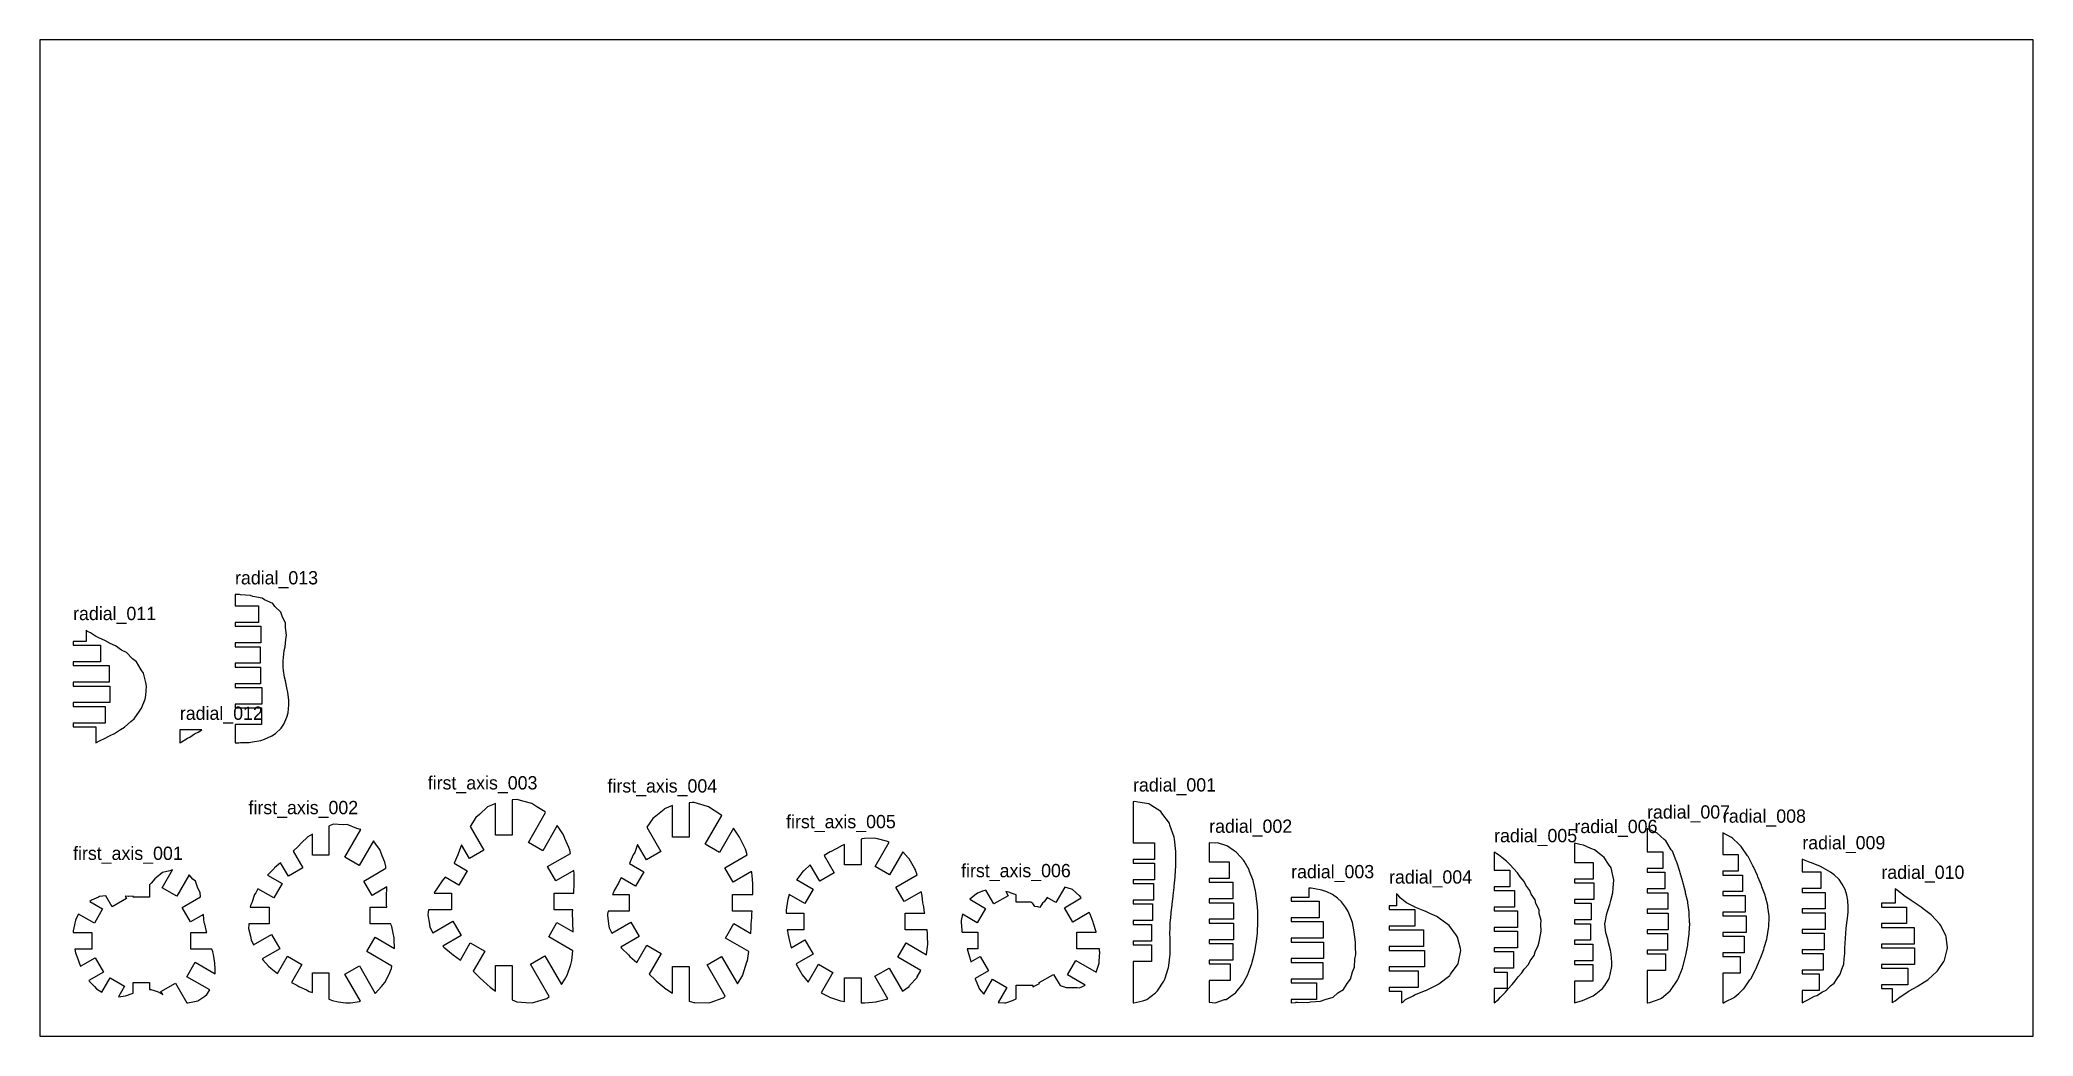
# Model space of a CAD drawing. Header units: metres. Extents: x 0 to 600, y 0 to 300.
import ezdxf

# ---------------------------------------------------------------- set-up
doc = ezdxf.new("R2010")
doc.units = ezdxf.units.M

msp = doc.modelspace()

# ---------------------------------------------------------------- texts
at = {"layer": 'first_axis_001'}
msp.add_text('first_axis_001', height=4, dxfattribs=at).set_placement((10, 53.06282))
at = {"layer": 'first_axis_002'}
msp.add_text('first_axis_002', height=4, dxfattribs=at).set_placement((62.799822, 66.839392))
at = {"layer": 'first_axis_003'}
msp.add_text('first_axis_003', height=4, dxfattribs=at).set_placement((116.763377, 74.282463))
at = {"layer": 'first_axis_004'}
msp.add_text('first_axis_004', height=4, dxfattribs=at).set_placement((170.861868, 73.357907))
at = {"layer": 'first_axis_005'}
msp.add_text('first_axis_005', height=4, dxfattribs=at).set_placement((224.63872, 62.604422))
at = {"layer": 'first_axis_006'}
msp.add_text('first_axis_006', height=4, dxfattribs=at).set_placement((277.31245, 47.852615))
at = {"layer": 'radial_001'}
msp.add_text('radial_001', height=4, dxfattribs=at).set_placement((329.060022, 73.657818))
at = {"layer": 'radial_002'}
msp.add_text('radial_002', height=4, dxfattribs=at).set_placement((351.983637, 61.224809))
at = {"layer": 'radial_003'}
msp.add_text('radial_003', height=4, dxfattribs=at).set_placement((376.656194, 47.537219))
at = {"layer": 'radial_004'}
msp.add_text('radial_004', height=4, dxfattribs=at).set_placement((406.133333, 45.936018))
at = {"layer": 'radial_005'}
msp.add_text('radial_005', height=4, dxfattribs=at).set_placement((437.746722, 58.391871))
at = {"layer": 'radial_006'}
msp.add_text('radial_006', height=4, dxfattribs=at).set_placement((461.927611, 61.146495))
at = {"layer": 'radial_007'}
msp.add_text('radial_007', height=4, dxfattribs=at).set_placement((483.7814, 65.509381))
at = {"layer": 'radial_008'}
msp.add_text('radial_008', height=4, dxfattribs=at).set_placement((506.62563, 64.265922))
at = {"layer": 'radial_009'}
msp.add_text('radial_009', height=4, dxfattribs=at).set_placement((530.52029, 56.254991))
at = {"layer": 'radial_010'}
msp.add_text('radial_010', height=4, dxfattribs=at).set_placement((554.318803, 47.362761))
at = {"layer": 'radial_011'}
msp.add_text('radial_011', height=4, dxfattribs=at).set_placement((10, 125.273533))
at = {"layer": 'radial_012'}
msp.add_text('radial_012', height=4, dxfattribs=at).set_placement((42.141494, 95.240023))
at = {"layer": 'radial_013'}
msp.add_text('radial_013', height=4, dxfattribs=at).set_placement((58.744172, 136.030401))

# ---------------------------------------------------------------- linework, layer by layer
at = {"layer": 'first_axis_001'}
for p, q in [((36.959534, 49.276142), (34.65048, 47.376004)), ((36.850951, 44.655826), (39.972681, 50.06282)), ((39.105792, 49.737166), (36.959534, 49.276142)), ((39.972681, 50.06282), (39.105792, 49.737166)), ((44.913276, 48.620183), (41.181078, 42.155826)), ((46.07016, 47.254191), (44.913276, 48.620183)), ((17.921898, 42.006483), (17.600833, 41.870918)), ((18.854712, 42.153961), (17.921898, 42.006483)), ((19.817871, 42.287856), (18.854712, 42.153961)), ((21.762666, 38.919372), (19.817871, 42.287856)), ((26.673012, 42.032287), (25.651518, 42.183683)), ((25.651518, 42.183683), (26.092793, 41.419372)), ((26.782622, 42.024627), (26.673012, 42.032287)), ((26.812349, 42.02236), (26.782622, 42.024627)), ((28.037588, 42.187319), (26.812349, 42.02236)), ((28.037588, 41.809277), (28.037588, 42.187319)), ((33.512656, 46.105533), (33.037588, 45.567666)), ((33.037588, 45.567666), (33.037588, 41.809277)), ((34.65048, 47.376004), (33.512656, 46.105533)), ((41.181078, 42.155826), (36.850951, 44.655826)), ((46.814478, 46.69128), (46.07016, 47.254191)), ((47.532443, 44.55462), (46.814478, 46.69128)), ((48.254384, 43.255553), (47.532443, 44.55462)), ((48.371402, 41.90387), (48.254384, 43.255553)), ((11.554703, 36.623205), (10.698297, 34.968747)), ((11.624463, 36.753508), (11.554703, 36.623205)), ((16.398604, 33.997156), (11.624463, 36.753508)), ((15.530458, 40.911814), (15.013179, 40.570534)), ((15.013179, 40.570534), (18.898604, 38.327284)), ((17.600833, 41.870918), (15.530458, 40.911814)), ((18.898604, 38.327284), (16.398604, 33.997156)), ((26.092793, 41.419372), (21.762666, 38.919372)), ((33.037588, 41.809277), (28.037588, 41.809277)), ((42.869559, 38.727379), (48.371402, 41.90387)), ((45.369559, 34.397252), (42.869559, 38.727379)), ((49.222521, 36.621761), (45.369559, 34.397252)), ((49.24797, 36.56086), (49.222521, 36.621761)), ((49.505311, 34.167858), (49.24797, 36.56086)), ((10.420855, 33.568657), (10, 31.685384)), ((10, 31.685384), (10.021261, 31.220761)), ((10.021261, 31.220761), (15.614361, 31.220761)), ((10.698297, 34.968747), (10.420855, 33.568657)), ((15.614361, 31.220761), (15.614361, 26.220761)), ((45.45353, 26.220761), (45.45353, 31.220761)), ((45.45353, 31.220761), (50.233792, 31.220761)), ((49.654179, 33.731683), (49.505311, 34.167858)), ((50.139864, 31.532948), (49.654179, 33.731683)), ((50.233792, 31.220761), (50.139864, 31.532948)), ((15.614361, 26.220761), (10.533697, 26.220761)), ((10.533697, 26.220761), (10.727796, 25.108445)), ((10.727796, 25.108445), (11.386564, 23.318781)), ((51.774262, 26.220761), (45.45353, 26.220761)), ((52.034357, 25.349724), (51.774262, 26.220761)), ((52.220017, 24.601924), (52.034357, 25.349724)), ((52.690646, 22.015822), (52.220017, 24.601924)), ((11.386564, 23.318781), (11.782532, 22.049827)), ((11.782532, 22.049827), (12.27229, 21.062038)), ((12.27229, 21.062038), (16.672764, 23.602653)), ((19.172764, 19.272526), (14.748871, 16.71839)), ((16.672764, 23.602653), (19.172764, 19.272526)), ((44.281009, 17.899243), (46.781009, 22.22937)), ((46.781009, 22.22937), (52.750897, 18.782653)), ((52.799822, 20.070732), (52.690646, 22.015822)), ((52.750897, 18.782653), (52.799822, 20.070732)), ((14.748871, 16.71839), (14.861086, 16.533228)), ((14.861086, 16.533228), (16.411955, 14.941272)), ((16.411955, 14.941272), (17.0027, 14.258226)), ((17.0027, 14.258226), (18.691838, 13.20332)), ((18.691838, 13.20332), (21.185464, 17.522406)), ((21.185464, 17.522406), (25.515591, 15.022406)), ((25.515591, 15.022406), (23.685863, 11.853224)), ((23.685863, 11.853224), (25.815962, 12.123021)), ((25.815962, 12.123021), (27.747385, 12.867799)), ((27.747385, 12.867799), (28.037588, 12.957805)), ((28.037588, 12.957805), (28.037588, 16.17422)), ((28.037588, 16.17422), (33.037588, 16.17422)), ((33.037588, 16.17422), (33.037588, 14.074661)), ((33.037588, 14.074661), (33.249876, 14.085152)), ((33.249876, 14.085152), (33.443382, 14.028713)), ((33.443382, 14.028713), (34.398531, 13.785423)), ((34.398531, 13.785423), (35.279597, 13.459849)), ((35.279597, 13.459849), (35.599877, 13.365038)), ((35.599877, 13.365038), (36.991241, 12.542707)), ((36.454417, 13.472514), (40.784544, 15.972514)), ((36.991241, 12.542707), (36.454417, 13.472514)), ((40.784544, 15.972514), (44.201372, 10.054393)), ((51.132449, 13.943561), (44.281009, 17.899243)), ((47.5118, 10.65746), (49.701701, 12.085666)), ((49.701701, 12.085666), (50.222634, 12.572993)), ((50.222634, 12.572993), (51.132449, 13.943561)), ((44.201372, 10.054393), (44.545876, 10)), ((44.545876, 10), (46.499785, 10.387464)), ((46.499785, 10.387464), (47.5118, 10.65746))]:
    msp.add_line(p, q, dxfattribs=at)
at = {"layer": 'first_axis_002'}
for p, q in [((82.025087, 60.846334), (80.686579, 59.973167)), ((82.025087, 54.45915), (82.025087, 60.846334)), ((88.258744, 63.839392), (87.025087, 63.25622)), ((87.025087, 63.25622), (87.025087, 54.45915)), ((91.354493, 63.587057), (88.258744, 63.839392)), ((92.51552, 63.759325), (91.354493, 63.587057)), ((91.796792, 53.926916), (96.568497, 62.191752)), ((95.394545, 62.47757), (92.51552, 63.759325)), ((96.492766, 62.257871), (95.394545, 62.47757)), ((96.568497, 62.191752), (96.492766, 62.257871)), ((77.827456, 57.207081), (76.22086, 55.715295)), ((76.22086, 55.715295), (79.122974, 50.688688)), ((78.664949, 58.076774), (77.827456, 57.207081)), ((80.686579, 59.973167), (78.664949, 58.076774)), ((87.025087, 54.45915), (82.025087, 54.45915)), ((100.386064, 58.803973), (96.126919, 51.426916)), ((101.292642, 57.464453), (100.386064, 58.803973)), ((102.316315, 56.201392), (101.292642, 57.464453)), ((103.061862, 54.299416), (102.316315, 56.201392)), ((103.848395, 52.357371), (103.061862, 54.299416)), ((70.506697, 50.485721), (68.478664, 48.483111)), ((68.478664, 48.483111), (72.888954, 45.936829)), ((70.649423, 50.705714), (70.506697, 50.485721)), ((72.45757, 52.233505), (70.649423, 50.705714)), ((74.792847, 48.188688), (72.45757, 52.233505)), ((79.122974, 50.688688), (74.792847, 48.188688)), ((96.126919, 51.426916), (91.796792, 53.926916)), ((97.479883, 46.69816), (104.169085, 50.560173)), ((104.098368, 51.048058), (103.848395, 52.357371)), ((104.169085, 50.560173), (104.098368, 51.048058)), ((64.588804, 42.609857), (63.78635, 40.18427)), ((64.979481, 43.204206), (64.588804, 42.609857)), ((65.610737, 44.365407), (64.979481, 43.204206)), ((70.388954, 41.606702), (65.610737, 44.365407)), ((72.888954, 45.936829), (70.388954, 41.606702)), ((99.979883, 42.368033), (97.479883, 46.69816)), ((104.450271, 44.949013), (99.979883, 42.368033)), ((104.309321, 41.548817), (104.311517, 42.183109)), ((104.311517, 42.183109), (104.450767, 44.757309)), ((104.450097, 44.940043), (104.450271, 44.949013)), ((104.450767, 44.757309), (104.450097, 44.940043)), ((63.374682, 39.388944), (63.300796, 38.831954)), ((63.300796, 38.831954), (68.992155, 38.831954)), ((63.78635, 40.18427), (63.374682, 39.388944)), ((68.992155, 38.831954), (68.992155, 33.831954)), ((99.448629, 33.831954), (99.448629, 38.831954)), ((99.448629, 38.831954), (104.477558, 38.831954)), ((104.385611, 39.543687), (104.309321, 41.548817)), ((104.477558, 38.831954), (104.385611, 39.543687)), ((62.878348, 33.574236), (62.799822, 32.430926)), ((62.799822, 32.430926), (63.375605, 30.142713)), ((68.992155, 33.831954), (62.863136, 33.831954)), ((62.863136, 33.831954), (62.878348, 33.574236)), ((63.375605, 30.142713), (63.609673, 28.994638)), ((64.273995, 27.526731), (69.688647, 30.652882)), ((69.688647, 30.652882), (72.188647, 26.322755)), ((105.668514, 33.831954), (99.448629, 33.831954)), ((105.790416, 33.379973), (105.668514, 33.831954)), ((105.919383, 32.976362), (105.790416, 33.379973)), ((106.339516, 31.031958), (105.919383, 32.976362)), ((106.60583, 29.649321), (106.339516, 31.031958)), ((63.609673, 28.994638), (64.273995, 27.526731)), ((72.188647, 26.322755), (66.877222, 23.256203)), ((71.529822, 18.823495), (74.552708, 24.059286)), ((74.552708, 24.059286), (78.882835, 21.559286)), ((98.38687, 25.442098), (100.88687, 29.772225)), ((105.9955, 21.049253), (98.38687, 25.442098)), ((100.88687, 29.772225), (106.763377, 26.379422)), ((106.625042, 29.333002), (106.60583, 29.649321)), ((106.763377, 26.379422), (106.625042, 29.333002)), ((66.877222, 23.256203), (67.113867, 22.961711)), ((67.113867, 22.961711), (68.855521, 21.07424)), ((68.855521, 21.07424), (69.496141, 20.483137)), ((69.496141, 20.483137), (71.529822, 18.823495)), ((78.882835, 21.559286), (75.750153, 16.133323)), ((82.025087, 13.111842), (82.025087, 19.079551)), ((82.025087, 19.079551), (87.025087, 19.079551)), ((87.025087, 19.079551), (87.025087, 11.157275)), ((91.839484, 18.663045), (96.169611, 21.163045)), ((96.525279, 10.547011), (91.839484, 18.663045)), ((96.169611, 21.163045), (100.962112, 12.86219)), ((103.87824, 16.186813), (105.020603, 18.461496)), ((105.020603, 18.461496), (105.816975, 20.334308)), ((105.816975, 20.334308), (105.9955, 21.049253)), ((75.750153, 16.133323), (77.345709, 15.355786)), ((77.345709, 15.355786), (77.915823, 14.924591)), ((77.915823, 14.924591), (80.302432, 13.98372)), ((80.302432, 13.98372), (81.031734, 13.445572)), ((81.031734, 13.445572), (82.025087, 13.111842)), ((100.962112, 12.86219), (100.975298, 12.870431)), ((100.975298, 12.870431), (102.886586, 14.990026)), ((102.886586, 14.990026), (103.87824, 16.186813)), ((87.025087, 11.157275), (88.06054, 10.711961)), ((88.06054, 10.711961), (89.804769, 10.379158)), ((89.804769, 10.379158), (92.086873, 10.025215)), ((92.086873, 10.025215), (93.531066, 10)), ((93.531066, 10), (96.174308, 10.460064)), ((96.174308, 10.460064), (96.525279, 10.547011))]:
    msp.add_line(p, q, dxfattribs=at)
at = {"layer": 'first_axis_003'}
for p, q in [((132.361836, 66.791348), (131.262566, 65.797841)), ((134.736903, 69.005327), (132.361836, 66.791348)), ((136.290022, 69.661612), (134.736903, 69.005327)), ((137.1712, 70.076593), (136.290022, 69.661612)), ((137.1712, 60.516862), (137.1712, 70.076593)), ((143.645554, 71.282463), (142.1712, 71.14045)), ((142.1712, 71.14045), (142.1712, 60.516862)), ((145.405152, 70.724056), (143.645554, 71.282463)), ((148.131987, 70.051271), (145.405152, 70.724056)), ((147.040335, 58.326863), (152.252393, 67.354413)), ((149.620642, 69.03313), (148.131987, 70.051271)), ((152.060894, 67.564338), (149.620642, 69.03313)), ((152.252393, 67.354413), (152.060894, 67.564338)), ((131.262566, 65.797841), (129.532819, 63.123339)), ((129.532819, 63.123339), (133.626196, 56.033402)), ((142.1712, 60.516862), (137.1712, 60.516862)), ((155.754849, 63.420845), (151.370462, 55.826863)), ((155.975209, 63.071637), (155.754849, 63.420845)), ((157.580988, 60.581255), (155.975209, 63.071637)), ((158.051932, 59.544782), (157.580988, 60.581255)), ((125.831038, 54.551543), (124.704155, 52.091126)), ((125.949924, 54.947783), (125.831038, 54.551543)), ((126.943264, 57.60858), (125.949924, 54.947783)), ((129.296069, 53.533402), (126.943264, 57.60858)), ((133.626196, 56.033402), (129.296069, 53.533402)), ((151.370462, 55.826863), (147.040335, 58.326863)), ((152.852292, 51.060006), (159.734654, 55.03354)), ((159.221688, 56.799357), (158.051932, 59.544782)), ((159.486659, 55.972372), (159.221688, 56.799357)), ((159.734654, 55.03354), (159.486659, 55.972372)), ((124.704155, 52.091126), (128.657006, 49.808946)), ((128.657006, 49.808946), (126.157006, 45.478819)), ((155.352292, 46.729879), (152.852292, 51.060006)), ((160.7204, 49.829157), (155.352292, 46.729879)), ((160.757827, 49.547586), (160.7204, 49.829157)), ((160.787824, 49.129734), (160.757827, 49.547586)), ((160.861868, 46.213837), (160.787824, 49.129734)), ((118.889296, 43.564595), (118.666323, 43.063147)), ((118.666323, 43.063147), (123.939511, 43.063147)), ((119.245297, 44.053342), (118.889296, 43.564595)), ((120.893045, 46.483815), (119.245297, 44.053342)), ((121.128501, 46.788956), (120.893045, 46.483815)), ((121.97294, 47.894491), (121.128501, 46.788956)), ((126.157006, 45.478819), (121.97294, 47.894491)), ((123.939511, 43.063147), (123.939511, 38.063147)), ((154.852063, 38.063147), (154.852063, 43.063147)), ((154.852063, 43.063147), (160.702799, 43.063147)), ((160.702799, 43.063147), (160.708193, 43.107493)), ((160.708193, 43.107493), (160.851126, 45.968932)), ((160.851126, 45.968932), (160.861868, 46.213837)), ((116.928184, 37.376276), (116.763377, 36.483878)), ((116.763377, 36.483878), (117.243795, 33.716394)), ((117.031585, 38.063147), (116.928184, 37.376276)), ((123.939511, 38.063147), (117.031585, 38.063147)), ((160.392047, 38.063147), (154.852063, 38.063147)), ((160.357048, 37.249518), (160.360974, 37.313745)), ((160.413281, 34.293437), (160.357048, 37.249518)), ((160.360974, 37.313745), (160.392047, 38.063147)), ((117.243795, 33.716394), (117.385381, 32.803117)), ((117.385381, 32.803117), (118.28669, 31.103546)), ((118.28669, 31.103546), (124.325682, 34.59016)), ((126.825682, 30.260033), (121.337072, 27.091182)), ((124.325682, 34.59016), (126.825682, 30.260033)), ((153.160433, 29.888384), (155.660433, 34.218511)), ((155.660433, 34.218511), (160.542998, 31.399561)), ((160.415429, 34.103049), (160.413281, 34.293437)), ((160.542998, 31.399561), (160.415429, 34.103049)), ((121.337072, 27.091182), (121.63611, 26.767558)), ((121.63611, 26.767558), (123.916726, 24.923708)), ((123.916726, 24.923708), (124.426538, 24.514175)), ((124.426538, 24.514175), (126.580838, 22.889975)), ((126.580838, 22.889975), (129.569916, 28.06721)), ((129.569916, 28.06721), (133.900043, 25.56721)), ((133.900043, 25.56721), (130.434237, 19.564259)), ((147.70531, 21.64766), (152.035437, 24.14766)), ((152.035437, 24.14766), (157.023731, 15.507682)), ((160.455805, 25.676399), (153.160433, 29.888384)), ((160.109416, 22.745856), (160.455805, 25.676399)), ((130.434237, 19.564259), (131.863463, 18.197418)), ((131.863463, 18.197418), (132.446388, 17.587391)), ((137.1712, 13.565396), (137.1712, 21.27558)), ((137.1712, 21.27558), (142.1712, 21.27558)), ((142.1712, 21.27558), (142.1712, 10.887406)), ((153.319535, 11.923538), (147.70531, 21.64766)), ((157.969821, 16.953947), (158.750223, 18.321474)), ((158.750223, 18.321474), (159.786565, 21.525906)), ((159.786565, 21.525906), (160.109416, 22.745856)), ((132.446388, 17.587391), (134.666973, 15.5589)), ((134.666973, 15.5589), (135.506703, 14.736293)), ((135.506703, 14.736293), (137.1712, 13.565396)), ((157.023731, 15.507682), (157.969821, 16.953947)), ((142.1712, 10.887406), (143.552478, 10.328455)), ((143.552478, 10.328455), (146.385783, 10.098206)), ((146.385783, 10.098206), (148.204484, 10)), ((148.204484, 10), (150.904512, 10.790233)), ((150.904512, 10.790233), (152.619434, 11.381426)), ((152.619434, 11.381426), (153.319535, 11.923538))]:
    msp.add_line(p, q, dxfattribs=at)
at = {"layer": 'first_axis_004'}
for p, q in [((187.875063, 68.29017), (184.87424, 65.801873)), ((188.064835, 68.461685), (187.875063, 68.29017)), ((190.467987, 69.42194), (188.064835, 68.461685)), ((190.467987, 59.89387), (190.467987, 69.42194)), ((196.478789, 70.342168), (195.467987, 70.301654)), ((195.467987, 70.301654), (195.467987, 59.89387)), ((196.903569, 70.357907), (196.478789, 70.342168)), ((200.971117, 69.158304), (196.903569, 70.357907)), ((200.27765, 57.816666), (205.266194, 66.457078)), ((201.294476, 69.055687), (200.971117, 69.158304)), ((205.004787, 66.680475), (201.294476, 69.055687)), ((205.135511, 66.591069), (205.004787, 66.680475)), ((205.266194, 66.457078), (205.135511, 66.591069)), ((184.518354, 65.495117), (182.733521, 62.882574)), ((182.733521, 62.882574), (186.93578, 55.604049)), ((184.540081, 65.51076), (184.518354, 65.495117)), ((184.87424, 65.801873), (184.540081, 65.51076)), ((208.802885, 62.582805), (204.607777, 55.316666)), ((210.633942, 59.86831), (208.802885, 62.582805)), ((178.603413, 54.630938), (177.712389, 52.456011)), ((179.053033, 55.344975), (178.603413, 54.630938)), ((179.937386, 57.725622), (179.053033, 55.344975)), ((182.605653, 53.104049), (179.937386, 57.725622)), ((186.93578, 55.604049), (182.605653, 53.104049)), ((195.467987, 59.89387), (190.467987, 59.89387)), ((204.607777, 55.316666), (200.27765, 57.816666)), ((206.14951, 50.653066), (212.951157, 54.579999)), ((210.79626, 59.55495), (210.633942, 59.86831)), ((212.384511, 56.267868), (210.79626, 59.55495)), ((212.573241, 55.700997), (212.384511, 56.267868)), ((212.951157, 54.579999), (212.573241, 55.700997)), ((177.712389, 52.456011), (177.454641, 51.999345)), ((177.454641, 51.999345), (181.79625, 49.492715)), ((181.79625, 49.492715), (179.29625, 45.162588)), ((208.64951, 46.322939), (206.14951, 50.653066)), ((214.231269, 49.545569), (208.64951, 46.322939)), ((214.292002, 49.254717), (214.231269, 49.545569)), ((214.38463, 48.302997), (214.292002, 49.254717)), ((214.595702, 45.94146), (214.38463, 48.302997)), ((172.581031, 43.097877), (172.400536, 42.655958)), ((172.400536, 42.655958), (177.353145, 42.655958)), ((172.866867, 43.876282), (172.581031, 43.097877)), ((174.167374, 46.083554), (172.866867, 43.876282)), ((174.560138, 46.93791), (174.167374, 46.083554)), ((175.005129, 47.640068), (174.560138, 46.93791)), ((179.29625, 45.162588), (175.005129, 47.640068)), ((177.353145, 42.655958), (177.353145, 37.655958)), ((208.455222, 37.655958), (208.455222, 42.655958)), ((208.455222, 42.655958), (214.612331, 42.655958)), ((214.63872, 44.88551), (214.595702, 45.94146)), ((214.609796, 42.791466), (214.63872, 44.88551)), ((214.612331, 42.655958), (214.609796, 42.791466)), ((170.890246, 36.765099), (170.861868, 36.197527)), ((170.861868, 36.197527), (171.314405, 33.126579)), ((171.024774, 37.655958), (170.890246, 36.765099)), ((177.353145, 37.655958), (171.024774, 37.655958)), ((214.388557, 37.655958), (208.455222, 37.655958)), ((214.286891, 35.695061), (214.306129, 36.808831)), ((214.306129, 36.808831), (214.388557, 37.655958)), ((171.314405, 33.126579), (171.394061, 32.615518)), ((171.394061, 32.615518), (172.148769, 31.022728)), ((172.148769, 31.022728), (177.849317, 34.313942)), ((177.849317, 34.313942), (180.349317, 29.983814)), ((206.353268, 29.541212), (208.853268, 33.871339)), ((208.853268, 33.871339), (214.014728, 30.891368)), ((214.014728, 30.891368), (214.076196, 32.710039)), ((214.076196, 32.710039), (214.156862, 33.74843)), ((214.156862, 33.74843), (214.286891, 35.695061)), ((180.349317, 29.983814), (174.879111, 26.825589)), ((174.879111, 26.825589), (175.090973, 26.468142)), ((175.090973, 26.468142), (177.177546, 24.50353)), ((177.177546, 24.50353), (177.590784, 23.984006)), ((179.686945, 22.152518), (182.697449, 27.366865)), ((182.697449, 27.366865), (187.027576, 24.866865)), ((187.027576, 24.866865), (183.436314, 18.646616)), ((213.412753, 25.465416), (206.353268, 29.541212)), ((213.032464, 22.685447), (213.412753, 25.465416)), ((177.590784, 23.984006), (179.686945, 22.152518)), ((183.436314, 18.646616), (185.183049, 16.981824)), ((190.467987, 12.896287), (190.467987, 20.946415)), ((190.467987, 20.946415), (195.467987, 20.946415)), ((195.467987, 20.946415), (195.467987, 10.572636)), ((200.89072, 21.433383), (205.220847, 23.933383)), ((206.313453, 12.040934), (200.89072, 21.433383)), ((205.220847, 23.933383), (209.967818, 15.711388)), ((211.012172, 17.386636), (211.598183, 18.36614)), ((211.598183, 18.36614), (211.64375, 18.419956)), ((211.64375, 18.419956), (212.854815, 22.347433)), ((212.854815, 22.347433), (213.032464, 22.685447)), ((185.183049, 16.981824), (185.554818, 16.700279)), ((185.554818, 16.700279), (188.544419, 14.12956)), ((188.544419, 14.12956), (188.731483, 14.013618)), ((188.731483, 14.013618), (190.467987, 12.896287)), ((205.993814, 11.771512), (206.313453, 12.040934)), ((209.967818, 15.711388), (211.012172, 17.386636)), ((195.467987, 10.572636), (196.835711, 10.102123)), ((196.835711, 10.102123), (197.136291, 10.085892)), ((197.136291, 10.085892), (201.408333, 10)), ((201.408333, 10), (201.792868, 10.132562)), ((201.792868, 10.132562), (205.703002, 11.517511)), ((205.703002, 11.517511), (205.993814, 11.771512))]:
    msp.add_line(p, q, dxfattribs=at)
at = {"layer": 'first_axis_005'}
for p, q in [((237.928216, 55.525695), (236.101655, 54.361533)), ((236.101655, 54.361533), (239.123321, 49.127854)), ((238.189843, 55.574202), (237.928216, 55.525695)), ((240.954882, 57.147576), (238.189843, 55.574202)), ((241.055384, 57.199424), (240.954882, 57.147576)), ((241.062707, 57.205233), (241.055384, 57.199424)), ((242.191256, 57.675242), (241.062707, 57.205233)), ((242.191256, 51.577103), (242.191256, 57.675242)), ((247.505812, 59.421365), (247.191256, 59.340171)), ((247.191256, 59.340171), (247.191256, 51.577103)), ((248.238885, 59.508971), (247.505812, 59.421365)), ((251.145002, 59.604422), (248.238885, 59.508971)), ((252.114028, 59.424189), (251.145002, 59.604422)), ((251.397926, 51.1002), (255.60235, 58.382476)), ((254.886749, 58.737436), (252.114028, 59.424189)), ((255.60235, 58.382476), (254.886749, 58.737436)), ((259.715793, 55.507168), (255.728053, 48.6002)), ((261.397083, 53.742785), (259.715793, 55.507168)), ((229.654612, 49.582476), (227.829939, 47.175376)), ((229.993601, 49.783706), (229.654612, 49.582476)), ((231.905308, 51.62982), (229.993601, 49.783706)), ((234.793194, 46.627854), (231.905308, 51.62982)), ((239.123321, 49.127854), (234.793194, 46.627854)), ((247.191256, 51.577103), (242.191256, 51.577103)), ((255.728053, 48.6002), (251.397926, 51.1002)), ((257.704889, 44.884083), (264.062617, 48.554719)), ((261.691323, 53.361262), (261.397083, 53.742785)), ((263.288614, 50.575017), (261.691323, 53.361262)), ((263.559628, 50.087206), (263.288614, 50.575017)), ((263.589294, 50.013143), (263.559628, 50.087206)), ((264.062617, 48.554719), (263.589294, 50.013143)), ((225.597299, 42.621057), (225.137801, 41.158285)), ((230.308117, 39.901265), (225.597299, 42.621057)), ((227.829939, 47.175376), (227.786216, 47.130788)), ((227.786216, 47.130788), (232.808117, 44.231392)), ((232.808117, 44.231392), (230.308117, 39.901265)), ((260.204889, 40.553956), (257.704889, 44.884083)), ((265.312516, 43.502846), (260.204889, 40.553956)), ((265.356809, 43.265566), (265.312516, 43.502846)), ((265.567664, 42.213348), (265.356809, 43.265566)), ((265.83252, 40.119358), (265.567664, 42.213348)), ((225.026601, 40.678025), (224.63872, 37.985127)), ((224.63872, 37.985127), (224.645004, 37.374473)), ((224.645004, 37.374473), (224.642693, 36.983907)), ((224.642693, 36.983907), (229.998213, 36.983907)), ((225.137801, 41.158285), (225.026601, 40.678025)), ((229.998213, 36.983907), (229.998213, 31.983907)), ((260.471601, 31.983907), (260.471601, 36.983907)), ((260.471601, 36.983907), (266.346444, 36.983907)), ((266.094854, 38.900393), (265.83252, 40.119358)), ((266.317155, 37.117017), (266.094854, 38.900393)), ((266.346444, 36.983907), (266.317155, 37.117017)), ((229.998213, 31.983907), (224.972744, 31.983907)), ((224.972744, 31.983907), (224.999687, 31.714551)), ((224.999687, 31.714551), (225.198065, 30.919311)), ((225.198065, 30.919311), (225.622551, 28.582931)), ((267.114478, 31.983907), (260.471601, 31.983907)), ((267.230522, 30.955739), (267.114478, 31.983907)), ((267.236813, 30.061702), (267.230522, 30.955739)), ((267.31245, 27.634567), (267.236813, 30.061702)), ((225.622551, 28.582931), (225.805186, 27.772561)), ((225.805186, 27.772561), (226.10543, 26.640127)), ((226.10543, 26.640127), (230.266588, 29.042573)), ((232.766588, 24.712446), (227.672047, 21.771111)), ((230.266588, 29.042573), (232.766588, 24.712446)), ((258.234695, 23.777848), (260.734695, 28.107975)), ((260.734695, 28.107975), (266.922741, 24.535305)), ((266.922741, 24.535305), (267.187214, 27.03368)), ((267.187214, 27.03368), (267.31245, 27.634567)), ((227.672047, 21.771111), (227.762824, 21.442823)), ((227.762824, 21.442823), (229.325383, 18.678204)), ((229.325383, 18.678204), (229.440166, 18.42897)), ((229.440166, 18.42897), (231.264199, 16.227563)), ((231.264199, 16.227563), (234.413357, 21.682064)), ((234.413357, 21.682064), (238.743484, 19.182064)), ((238.743484, 19.182064), (235.207633, 13.057791)), ((251.313755, 18.013403), (255.643882, 20.513403)), ((255.241589, 11.210195), (251.313755, 18.013403)), ((255.643882, 20.513403), (259.660224, 13.556895)), ((265.214842, 19.747858), (258.234695, 23.777848)), ((264.111934, 17.856179), (265.214842, 19.747858)), ((235.207633, 13.057791), (237.577296, 11.790597)), ((242.191256, 10.436463), (242.191256, 17.582824)), ((242.191256, 17.582824), (247.191256, 17.582824)), ((247.191256, 17.582824), (247.191256, 10.011867)), ((259.660224, 13.556895), (261.640121, 14.913369)), ((261.640121, 14.913369), (261.79184, 15.229349)), ((261.79184, 15.229349), (264.05611, 17.66255)), ((264.05611, 17.66255), (264.111934, 17.856179)), ((237.577296, 11.790597), (237.700453, 11.714686)), ((237.700453, 11.714686), (240.985027, 10.664853)), ((240.985027, 10.664853), (241.150481, 10.590721)), ((241.150481, 10.590721), (242.191256, 10.436463)), ((247.191256, 10.011867), (248.141572, 10)), ((248.141572, 10), (248.367302, 10.002166)), ((248.367302, 10.002166), (251.755441, 10.357305)), ((251.755441, 10.357305), (252.03094, 10.446846)), ((252.03094, 10.446846), (255.241589, 11.210195))]:
    msp.add_line(p, q, dxfattribs=at)
at = {"layer": 'first_axis_006'}
for p, q in [((281.838097, 42.754263), (279.912138, 41.201538)), ((282.197275, 43.103011), (281.838097, 42.754263)), ((284.029308, 43.759575), (282.197275, 43.103011)), ((284.738482, 43.936839), (284.029308, 43.759575)), ((287.129488, 39.795495), (284.738482, 43.936839)), ((291.459615, 42.295495), (287.129488, 39.795495)), ((292.018652, 43.218243), (290.731556, 43.55653)), ((290.731556, 43.55653), (291.459615, 42.295495)), ((292.218863, 43.161415), (292.018652, 43.218243)), ((292.381416, 43.090098), (292.218863, 43.161415)), ((293.850622, 42.561058), (292.381416, 43.090098)), ((293.850622, 40.357604), (293.850622, 42.561058)), ((308.491484, 44.852615), (305.836117, 40.253383)), ((310.567045, 44.210798), (308.491484, 44.852615)), ((310.831709, 44.179497), (310.567045, 44.210798)), ((312.927057, 42.300714), (310.831709, 44.179497)), ((313.082235, 42.212738), (312.927057, 42.300714)), ((313.477753, 41.599129), (313.082235, 42.212738)), ((277.684521, 36.71415), (277.31245, 34.824896)), ((282.165021, 34.127332), (277.684521, 36.71415)), ((279.912138, 41.201538), (284.665021, 38.457459)), ((284.665021, 38.457459), (282.165021, 34.127332)), ((298.266834, 40.357604), (293.850622, 40.357604)), ((298.855854, 39.939285), (298.266834, 40.357604)), ((299.457472, 39.087883), (298.855854, 39.939285)), ((300.378571, 38.890619), (299.457472, 39.087883)), ((301.032282, 38.724975), (300.378571, 38.890619)), ((301.852793, 40.025154), (301.032282, 38.724975)), ((302.32361, 40.474232), (301.852793, 40.025154)), ((303.201574, 41.712732), (302.32361, 40.474232)), ((303.229615, 41.758247), (303.201574, 41.712732)), ((305.836117, 40.253383), (303.229615, 41.758247)), ((308.400502, 38.667776), (313.477753, 41.599129)), ((310.900502, 34.337649), (308.400502, 38.667776)), ((315.901754, 37.225123), (310.900502, 34.337649)), ((315.959514, 37.096823), (315.901754, 37.225123)), ((316.160308, 36.770467), (315.959514, 37.096823)), ((317.038999, 34.319777), (316.160308, 36.770467)), ((277.31245, 34.824896), (277.322446, 34.35224)), ((277.322446, 34.35224), (277.514684, 31.854152)), ((277.514684, 31.854152), (277.549785, 31.574905)), ((277.549785, 31.574905), (277.552509, 31.526462)), ((277.552509, 31.526462), (277.609771, 31.324023)), ((277.609771, 31.324023), (282.315133, 31.324023)), ((282.315133, 31.324023), (282.315133, 26.324023)), ((312.140062, 26.324023), (312.140062, 31.324023)), ((312.140062, 31.324023), (317.974174, 31.324023)), ((317.181104, 33.954331), (317.038999, 34.319777)), ((317.949255, 31.453023), (317.181104, 33.954331)), ((317.974174, 31.324023), (317.949255, 31.453023)), ((282.315133, 26.324023), (279.080054, 26.324023)), ((279.080054, 26.324023), (279.295755, 25.626945)), ((279.295755, 25.626945), (279.790148, 23.8366)), ((280.206803, 22.390137), (283.019801, 24.014222)), ((283.019801, 24.014222), (285.519801, 19.684095)), ((318.926911, 26.324023), (312.140062, 26.324023)), ((318.854806, 22.589159), (319.060022, 25.270212)), ((319.012259, 25.552318), (318.926911, 26.324023)), ((319.060022, 25.270212), (319.012259, 25.552318)), ((279.790148, 23.8366), (280.087984, 22.921899)), ((280.087984, 22.921899), (280.206803, 22.390137)), ((285.519801, 19.684095), (281.519107, 17.374293)), ((300.805933, 16.107198), (305.13606, 18.607198)), ((305.13606, 18.607198), (307.091372, 15.220499)), ((309.32599, 18.44594), (311.82599, 22.776067)), ((314.611344, 15.394439), (309.32599, 18.44594)), ((311.82599, 22.776067), (317.969518, 19.229099)), ((317.969518, 19.229099), (318.02832, 19.577396)), ((318.02832, 19.577396), (318.878838, 22.003363)), ((318.878838, 22.003363), (318.854806, 22.589159)), ((281.519107, 17.374293), (281.567381, 17.245507)), ((281.567381, 17.245507), (282.718207, 14.361066)), ((282.718207, 14.361066), (282.745952, 14.296742)), ((282.745952, 14.296742), (282.753469, 14.286701)), ((282.753469, 14.286701), (284.104948, 12.613895)), ((284.104948, 12.613895), (286.714514, 17.133795)), ((286.714514, 17.133795), (291.044641, 14.633795)), ((291.044641, 14.633795), (288.428445, 10.102411)), ((293.850622, 11.220902), (293.850622, 15.357399)), ((293.850622, 15.357399), (298.850622, 15.357399)), ((298.850622, 15.357399), (298.850622, 14.774081)), ((298.850622, 14.774081), (299.010949, 14.881771)), ((299.010949, 14.881771), (299.710797, 15.224525)), ((299.710797, 15.224525), (300.862474, 15.879919)), ((300.933206, 15.886754), (300.805933, 16.107198)), ((300.862474, 15.879919), (300.933206, 15.886754)), ((307.091372, 15.220499), (308.96133, 14.69336)), ((308.96133, 14.69336), (312.213243, 14.6296)), ((312.213243, 14.6296), (312.958349, 14.560906)), ((312.958349, 14.560906), (313.630676, 14.812342)), ((313.630676, 14.812342), (314.611344, 15.394439)), ((288.428445, 10.102411), (290.339639, 10)), ((290.339639, 10), (290.776448, 10.054026)), ((290.776448, 10.054026), (292.812336, 10.696805)), ((292.812336, 10.696805), (293.850622, 11.220902))]:
    msp.add_line(p, q, dxfattribs=at)
at = {"layer": 'radial_001'}
for p, q in [((329.620901, 70.657818), (329.060022, 70.515674)), ((329.060022, 70.515674), (329.060022, 58.22056)), ((330.464667, 70.458354), (329.620901, 70.657818)), ((333.860228, 69.986688), (330.464667, 70.458354)), ((334.404659, 69.56778), (333.860228, 69.986688)), ((337.448438, 67.664497), (334.404659, 69.56778)), ((337.771467, 67.134414), (337.448438, 67.664497)), ((340.005778, 64.091891), (337.771467, 67.134414)), ((340.16379, 63.527364), (340.005778, 64.091891)), ((341.449943, 59.877755), (340.16379, 63.527364)), ((329.060022, 58.22056), (335.519335, 58.22056)), ((335.519335, 58.22056), (335.519335, 53.22056)), ((341.500223, 59.336846), (341.449943, 59.877755)), ((341.982671, 55.608746), (341.500223, 59.336846)), ((341.957383, 51.673544), (341.983637, 55.126783)), ((341.983637, 55.126783), (341.982671, 55.608746)), ((335.519335, 53.22056), (329.060022, 53.22056)), ((329.060022, 53.22056), (329.060022, 52.077933)), ((329.060022, 52.077933), (335.51024, 52.077933)), ((335.51024, 52.077933), (335.51024, 47.077933)), ((341.706267, 48.206957), (341.952965, 51.256486)), ((341.710334, 47.837004), (341.706267, 48.206957)), ((341.952965, 51.256486), (341.957383, 51.673544)), ((335.51024, 47.077933), (329.060022, 47.077933)), ((329.060022, 47.077933), (329.060022, 45.935307)), ((329.060022, 45.935307), (335.21713, 45.935307)), ((335.21713, 45.935307), (335.21713, 40.935307)), ((340.863121, 39.773208), (341.12509, 42.042743)), ((341.12509, 42.042743), (341.148999, 42.380402)), ((341.148999, 42.380402), (341.421796, 44.806352)), ((341.421796, 44.806352), (341.421999, 45.152717)), ((341.421999, 45.152717), (341.710334, 47.837004)), ((335.21713, 40.935307), (329.060022, 40.935307)), ((329.060022, 40.935307), (329.060022, 39.79268)), ((329.060022, 39.79268), (334.910758, 39.79268)), ((334.910758, 39.79268), (334.910758, 34.79268)), ((340.321453, 34.688588), (340.493627, 36.905984)), ((340.493627, 36.905984), (340.565678, 37.242809)), ((340.565678, 37.242809), (340.808404, 39.438697)), ((340.808404, 39.438697), (340.863121, 39.773208)), ((334.910758, 34.79268), (329.060022, 34.79268)), ((329.060022, 34.79268), (329.060022, 33.650054)), ((329.060022, 33.650054), (334.653437, 33.650054)), ((334.653437, 33.650054), (334.653437, 28.650054)), ((340.184926, 31.555111), (340.213343, 31.957848)), ((340.240087, 28.864352), (340.184926, 31.555111)), ((340.213343, 31.957848), (340.260383, 34.333314)), ((340.260383, 34.333314), (340.321453, 34.688588)), ((334.653437, 28.650054), (329.060022, 28.650054)), ((329.060022, 28.650054), (329.060022, 27.507427)), ((329.060022, 27.507427), (334.645836, 27.507427)), ((334.645836, 27.507427), (334.645836, 22.507427)), ((339.831839, 21.286764), (340.191317, 24.721033)), ((340.191317, 24.721033), (340.227455, 25.284493)), ((340.227455, 25.284493), (340.233308, 28.385562)), ((340.233308, 28.385562), (340.240087, 28.864352)), ((334.645836, 22.507427), (329.060022, 22.507427)), ((329.060022, 22.507427), (329.060022, 10.025899)), ((338.661756, 17.206086), (339.689639, 20.658511)), ((339.689639, 20.658511), (339.831839, 21.286764)), ((333.241151, 11.054313), (335.798595, 13.006253)), ((335.798595, 13.006253), (336.45915, 13.595418)), ((336.45915, 13.595418), (338.32206, 16.559201)), ((338.32206, 16.559201), (338.661756, 17.206086)), ((329.060022, 10.025899), (329.323102, 10)), ((329.323102, 10), (332.014427, 10.667447)), ((332.014427, 10.667447), (333.241151, 11.054313))]:
    msp.add_line(p, q, dxfattribs=at)
at = {"layer": 'radial_002'}
for p, q in [((353.768889, 58.084907), (351.983637, 58.176688)), ((351.983637, 58.176688), (351.983637, 52.462589)), ((354.503012, 58.224809), (353.768889, 58.084907)), ((357.253864, 57.269227), (354.503012, 58.224809)), ((357.467167, 57.25608), (357.253864, 57.269227)), ((359.23215, 56.029731), (357.467167, 57.25608)), ((360.126018, 55.428822), (359.23215, 56.029731)), ((360.199565, 55.332745), (360.126018, 55.428822)), ((362.331559, 52.981938), (360.199565, 55.332745)), ((351.983637, 52.462589), (358.010889, 52.462589)), ((358.010889, 52.462589), (358.010889, 47.462589)), ((362.480832, 52.660402), (362.331559, 52.981938)), ((364.010759, 50.056908), (362.480832, 52.660402)), ((364.143051, 49.601217), (364.010759, 50.056908)), ((365.174208, 46.905419), (364.143051, 49.601217)), ((358.010889, 47.462589), (351.983637, 47.462589)), ((351.983637, 47.462589), (351.983637, 46.319963)), ((351.983637, 46.319963), (359.123735, 46.319963)), ((359.123735, 46.319963), (359.123735, 41.319963)), ((365.275549, 46.398083), (365.174208, 46.905419)), ((365.920408, 43.71411), (365.275549, 46.398083)), ((366.003764, 43.201655), (365.920408, 43.71411)), ((366.36632, 40.578426), (366.003764, 43.201655)), ((359.123735, 41.319963), (351.983637, 41.319963)), ((351.983637, 41.319963), (351.983637, 40.177336)), ((351.983637, 40.177336), (359.317597, 40.177336)), ((359.317597, 40.177336), (359.317597, 35.177336)), ((366.435347, 40.073774), (366.36632, 40.578426)), ((366.598187, 37.516891), (366.435347, 40.073774)), ((366.638853, 37.018868), (366.598187, 37.516891)), ((366.656194, 34.505304), (366.638853, 37.018868)), ((359.317597, 35.177336), (351.983637, 35.177336)), ((351.983637, 35.177336), (351.983637, 34.03471)), ((351.983637, 34.03471), (359.317099, 34.03471)), ((359.317099, 34.03471), (359.317099, 29.03471)), ((366.24493, 28.487115), (366.486677, 31.031696)), ((366.486677, 31.031696), (366.544154, 31.506779)), ((366.544154, 31.506779), (366.650328, 34.015237)), ((366.650328, 34.015237), (366.656194, 34.505304)), ((359.317099, 29.03471), (351.983637, 29.03471)), ((351.983637, 29.03471), (351.983637, 27.892083)), ((351.983637, 27.892083), (359.055796, 27.892083)), ((359.055796, 27.892083), (359.055796, 22.892083)), ((364.944192, 22.291465), (365.624084, 24.986529)), ((365.624084, 24.986529), (365.728077, 25.419726)), ((365.728077, 25.419726), (366.150774, 28.033165)), ((366.150774, 28.033165), (366.24493, 28.487115)), ((359.055796, 22.892083), (351.983637, 22.892083)), ((351.983637, 22.892083), (351.983637, 21.749456)), ((351.983637, 21.749456), (358.336618, 21.749456)), ((358.336618, 21.749456), (358.336618, 16.749456)), ((362.19567, 16.001766), (363.726017, 18.750156)), ((363.726017, 18.750156), (363.80902, 19.122255)), ((363.80902, 19.122255), (364.850373, 21.878555)), ((364.850373, 21.878555), (364.944192, 22.291465)), ((358.336618, 16.749456), (351.983637, 16.749456)), ((351.983637, 16.749456), (351.983637, 10.237998)), ((357.101848, 11.022336), (359.23215, 12.510025)), ((359.23215, 12.510025), (359.929255, 13.050991)), ((359.929255, 13.050991), (359.959515, 13.122031)), ((359.959515, 13.122031), (362.119969, 15.731947)), ((362.119969, 15.731947), (362.19567, 16.001766)), ((351.983637, 10.237998), (353.746151, 10)), ((353.746151, 10), (356.595273, 10.99047)), ((356.595273, 10.99047), (357.101848, 11.022336))]:
    msp.add_line(p, q, dxfattribs=at)
at = {"layer": 'radial_003'}
for p, q in [((382.646505, 44.527283), (381.96693, 44.537219)), ((381.96693, 44.537219), (381.96693, 41.776503)), ((383.768782, 44.398763), (382.646505, 44.527283)), ((385.879372, 43.99128), (383.768782, 44.398763)), ((387.424314, 43.464786), (385.879372, 43.99128)), ((389.073445, 42.674211), (387.424314, 43.464786)), ((390.623657, 41.56461), (389.073445, 42.674211)), ((381.96693, 41.776503), (376.656194, 41.776503)), ((376.656194, 41.776503), (376.656194, 40.633877)), ((376.656194, 40.633877), (385.069533, 40.633877)), ((385.069533, 40.633877), (385.069533, 35.633877)), ((391.80968, 40.483835), (390.623657, 41.56461)), ((393.039104, 38.825295), (391.80968, 40.483835)), ((393.822251, 37.566759), (393.039104, 38.825295)), ((394.623454, 35.543491), (393.822251, 37.566759)), ((385.069533, 35.633877), (376.656194, 35.633877)), ((376.656194, 35.633877), (376.656194, 34.49125)), ((376.656194, 34.49125), (386.275519, 34.49125)), ((386.275519, 34.49125), (386.275519, 29.49125)), ((395.089712, 34.193372), (394.623454, 35.543491)), ((395.548453, 31.995578), (395.089712, 34.193372)), ((395.768936, 30.599814), (395.548453, 31.995578)), ((396.026833, 28.329151), (395.768936, 30.599814)), ((386.275519, 29.49125), (376.656194, 29.49125)), ((376.656194, 29.49125), (376.656194, 28.348623)), ((376.656194, 28.348623), (386.394463, 28.348623)), ((386.394463, 28.348623), (386.394463, 23.348623)), ((395.872149, 23.145056), (396.133333, 24.585722)), ((396.025311, 26.90436), (396.026833, 28.329151)), ((396.133333, 24.585722), (396.025311, 26.90436)), ((386.394463, 23.348623), (376.656194, 23.348623)), ((376.656194, 23.348623), (376.656194, 22.205997)), ((376.656194, 22.205997), (386.199604, 22.205997)), ((386.199604, 22.205997), (386.199604, 17.205997)), ((394.556166, 17.204618), (395.11873, 19.399175)), ((395.11873, 19.399175), (395.73238, 20.817675)), ((395.73238, 20.817675), (395.872149, 23.145056)), ((386.199604, 17.205997), (376.656194, 17.205997)), ((376.656194, 17.205997), (376.656194, 16.06337)), ((376.656194, 16.06337), (384.282919, 16.06337)), ((384.282919, 16.06337), (384.282919, 11.06337)), ((389.263557, 11.782214), (390.69882, 12.994299)), ((390.69882, 12.994299), (392.391218, 14.073191)), ((392.391218, 14.073191), (393.464738, 15.891179)), ((393.464738, 15.891179), (394.556166, 17.204618)), ((384.282919, 11.06337), (376.656194, 11.06337)), ((376.656194, 11.06337), (376.656194, 10)), ((376.656194, 10), (377.937828, 10.174507)), ((377.937828, 10.174507), (378.143664, 10.224136)), ((378.143664, 10.224136), (378.521534, 10.22863)), ((378.521534, 10.22863), (381.635846, 10.16652)), ((381.635846, 10.16652), (382.463212, 10.283493)), ((382.463212, 10.283493), (385.503538, 10.524784)), ((385.503538, 10.524784), (386.892468, 11.083545)), ((386.892468, 11.083545), (389.263557, 11.782214))]:
    msp.add_line(p, q, dxfattribs=at)
at = {"layer": 'radial_004'}
for p, q in [((408.936372, 42.306138), (408.336787, 42.936018)), ((408.336787, 42.936018), (408.336787, 39.26443)), ((409.460786, 41.630726), (408.936372, 42.306138)), ((408.336787, 39.26443), (406.133333, 39.26443)), ((406.133333, 39.26443), (406.133333, 38.121803)), ((406.133333, 38.121803), (413.896401, 38.121803)), ((410.954406, 40.470668), (409.460786, 41.630726)), ((411.405858, 40.106974), (410.954406, 40.470668)), ((413.550055, 39.036161), (411.405858, 40.106974)), ((413.87841, 38.859055), (413.550055, 39.036161)), ((416.877473, 37.668303), (413.87841, 38.859055)), ((413.896401, 38.121803), (413.896401, 33.121803)), ((416.980224, 37.61422), (416.877473, 37.668303)), ((418.360563, 36.968066), (416.980224, 37.61422)), ((420.473282, 35.979151), (418.360563, 36.968066)), ((413.896401, 33.121803), (406.133333, 33.121803)), ((406.133333, 33.121803), (406.133333, 31.979177)), ((406.133333, 31.979177), (416.541117, 31.979177)), ((416.541117, 31.979177), (416.541117, 26.979177)), ((420.654289, 35.881523), (420.473282, 35.979151)), ((423.83712, 33.584496), (420.654289, 35.881523)), ((424.200219, 33.280425), (423.83712, 33.584496)), ((426.424364, 30.328784), (424.200219, 33.280425)), ((426.764286, 29.822585), (426.424364, 30.328784)), ((416.541117, 26.979177), (406.133333, 26.979177)), ((406.133333, 26.979177), (406.133333, 25.83655)), ((406.133333, 25.83655), (416.756921, 25.83655)), ((416.756921, 25.83655), (416.756921, 20.83655)), ((427.59895, 26.426911), (426.764286, 29.822585)), ((426.992809, 22.351222), (427.746722, 25.817077)), ((427.746722, 25.817077), (427.59895, 26.426911)), ((416.756921, 20.83655), (406.133333, 20.83655)), ((406.133333, 20.83655), (406.133333, 19.693923)), ((406.133333, 19.693923), (414.930403, 19.693923)), ((414.930403, 19.693923), (414.930403, 14.693923)), ((421.111729, 15.764386), (424.458245, 18.284398)), ((424.458245, 18.284398), (424.66487, 18.65971)), ((424.66487, 18.65971), (426.9095, 21.792399)), ((426.9095, 21.792399), (426.992809, 22.351222)), ((414.930403, 14.693923), (406.133333, 14.693923)), ((406.133333, 14.693923), (406.133333, 13.551297)), ((406.133333, 13.551297), (409.891722, 13.551297)), ((409.891722, 13.551297), (409.891722, 10)), ((411.065762, 11.053066), (413.338486, 12.173085)), ((413.338486, 12.173085), (413.765145, 12.434336)), ((413.765145, 12.434336), (417.051218, 13.741661)), ((417.051218, 13.741661), (417.178253, 13.793654)), ((417.178253, 13.793654), (418.360562, 14.353336)), ((418.360562, 14.353336), (420.968868, 15.621964)), ((420.968868, 15.621964), (421.111729, 15.764386)), ((409.891722, 10), (410.477049, 10.438243)), ((410.477049, 10.438243), (411.065762, 11.053066))]:
    msp.add_line(p, q, dxfattribs=at)
at = {"layer": 'radial_005'}
for p, q in [((439.055232, 54.597471), (437.746722, 55.391871)), ((437.746722, 55.391871), (437.746722, 50.010802)), ((440.029436, 53.829375), (439.055232, 54.597471)), ((437.746722, 50.010802), (442.528735, 50.010802)), ((441.433066, 52.709215), (440.029436, 53.829375)), ((442.548961, 51.600231), (441.433066, 52.709215)), ((442.528735, 50.010802), (442.528735, 45.010802)), ((443.609691, 50.47144), (442.548961, 51.600231)), ((444.772135, 49.161387), (443.609691, 50.47144)), ((445.555319, 48.017689), (444.772135, 49.161387)), ((446.760733, 46.592727), (445.555319, 48.017689)), ((442.528735, 45.010802), (437.746722, 45.010802)), ((437.746722, 45.010802), (437.746722, 43.868176)), ((437.746722, 43.868176), (443.882593, 43.868176)), ((443.882593, 43.868176), (443.882593, 38.868176)), ((447.307311, 45.438837), (446.760733, 46.592727)), ((448.549286, 43.904362), (447.307311, 45.438837)), ((448.890241, 42.750195), (448.549286, 43.904362)), ((450.093224, 41.056821), (448.890241, 42.750195)), ((443.882593, 38.868176), (437.746722, 38.868176)), ((437.746722, 38.868176), (437.746722, 37.725549)), ((437.746722, 37.725549), (444.811138, 37.725549)), ((444.811138, 37.725549), (444.811138, 32.725549)), ((450.258443, 39.913969), (450.093224, 41.056821)), ((451.266482, 38.018958), (450.258443, 39.913969)), ((451.290037, 36.896528), (451.266482, 38.018958)), ((451.914234, 34.820537), (451.290037, 36.896528)), ((444.811138, 32.725549), (437.746722, 32.725549)), ((437.746722, 32.725549), (437.746722, 31.582922)), ((437.746722, 31.582922), (444.836731, 31.582922)), ((444.836731, 31.582922), (444.836731, 26.582922)), ((451.296649, 28.387669), (451.76029, 30.473169)), ((451.76029, 30.473169), (451.927611, 31.56345)), ((451.831036, 33.719303), (451.914234, 34.820537)), ((451.927611, 31.56345), (451.831036, 33.719303)), ((444.836731, 26.582922), (437.746722, 26.582922)), ((437.746722, 26.582922), (437.746722, 25.440296)), ((437.746722, 25.440296), (443.550949, 25.440296)), ((443.550949, 25.440296), (443.550949, 20.440296)), ((448.567413, 22.70209), (449.755959, 24.301397)), ((449.755959, 24.301397), (450.119129, 25.415374)), ((450.119129, 25.415374), (451.043516, 27.292253)), ((451.043516, 27.292253), (451.296649, 28.387669)), ((443.550949, 20.440296), (437.746722, 20.440296)), ((437.746722, 20.440296), (437.746722, 19.297669)), ((437.746722, 19.297669), (441.636313, 19.297669)), ((441.636313, 19.297669), (441.636313, 14.297669)), ((445.018001, 17.871418), (446.140221, 19.040118)), ((446.140221, 19.040118), (446.825432, 20.217805)), ((446.825432, 20.217805), (448.060364, 21.561099)), ((448.060364, 21.561099), (448.567413, 22.70209)), ((441.636313, 14.297669), (437.746722, 14.297669)), ((437.746722, 14.297669), (437.746722, 10)), ((439.63471, 11.773274), (441.203578, 13.280006)), ((441.203578, 13.280006), (441.98936, 14.237125)), ((441.98936, 14.237125), (443.16736, 15.570288)), ((443.16736, 15.570288), (444.116123, 16.636571)), ((444.116123, 16.636571), (445.018001, 17.871418)), ((437.746722, 10), (439.020636, 11.044817)), ((439.020636, 11.044817), (439.63471, 11.773274))]:
    msp.add_line(p, q, dxfattribs=at)
at = {"layer": 'radial_006'}
for p, q in [((463.574061, 57.75214), (461.927611, 58.146495)), ((461.927611, 58.146495), (461.927611, 52.281086)), ((464.604297, 57.490071), (463.574061, 57.75214)), ((466.829594, 56.53098), (464.604297, 57.490071)), ((467.99502, 56.064443), (466.829594, 56.53098)), ((469.8365, 54.602629), (467.99502, 56.064443)), ((470.915915, 53.821042), (469.8365, 54.602629)), ((461.927611, 52.281086), (467.534229, 52.281086)), ((467.534229, 52.281086), (467.534229, 47.281086)), ((472.166662, 51.835121), (470.915915, 53.821042)), ((472.936508, 50.725339), (472.166662, 51.835121)), ((473.449973, 48.352605), (472.936508, 50.725339)), ((473.7814, 47.03244), (473.449973, 48.352605)), ((467.534229, 47.281086), (461.927611, 47.281086)), ((461.927611, 47.281086), (461.927611, 46.138459)), ((461.927611, 46.138459), (467.762326, 46.138459)), ((467.762326, 46.138459), (467.762326, 41.138459)), ((472.882776, 40.840356), (473.513649, 43.191782)), ((473.513649, 43.191782), (473.591021, 44.533886)), ((473.591021, 44.533886), (473.7814, 47.03244)), ((467.762326, 41.138459), (461.927611, 41.138459)), ((461.927611, 41.138459), (461.927611, 39.995833)), ((461.927611, 39.995833), (466.94087, 39.995833)), ((466.94087, 39.995833), (466.94087, 34.995833)), ((471.279733, 34.738315), (471.57107, 36.551607)), ((471.57107, 36.551607), (471.911699, 37.576258)), ((471.911699, 37.576258), (472.564179, 39.632206)), ((472.564179, 39.632206), (472.882776, 40.840356)), ((466.94087, 34.995833), (461.927611, 34.995833)), ((461.927611, 34.995833), (461.927611, 33.853206)), ((461.927611, 33.853206), (466.758955, 33.853206)), ((466.758955, 33.853206), (466.758955, 28.853206)), ((471.098123, 33.833734), (471.279733, 34.738315)), ((471.312311, 32.056754), (471.098123, 33.833734)), ((471.374331, 31.141834), (471.312311, 32.056754)), ((471.937044, 29.185185), (471.374331, 31.141834)), ((466.758955, 28.853206), (461.927611, 28.853206)), ((461.927611, 28.853206), (461.927611, 27.71058)), ((461.927611, 27.71058), (467.477109, 27.71058)), ((467.477109, 27.71058), (467.477109, 22.71058)), ((472.190214, 28.135746), (471.937044, 29.185185)), ((472.746274, 25.906965), (472.190214, 28.135746)), ((473.00292, 24.687829), (472.746274, 25.906965)), ((473.162105, 22.268462), (473.00292, 24.687829)), ((467.477109, 22.71058), (461.927611, 22.71058)), ((461.927611, 22.71058), (461.927611, 21.567953)), ((461.927611, 21.567953), (467.480402, 21.567953)), ((467.480402, 21.567953), (467.480402, 16.567953)), ((472.337702, 17.402898), (472.669823, 18.585077)), ((472.669823, 18.585077), (473.192543, 20.975958)), ((473.192543, 20.975958), (473.162105, 22.268462)), ((467.480402, 16.567953), (461.927611, 16.567953)), ((461.927611, 16.567953), (461.927611, 10)), ((465.060002, 10.995002), (467.560395, 12.171026)), ((467.560395, 12.171026), (468.380292, 12.74215)), ((468.380292, 12.74215), (470.373178, 14.390684)), ((470.373178, 14.390684), (471.03581, 15.296428)), ((471.03581, 15.296428), (472.337702, 17.402898)), ((461.927611, 10), (464.306115, 10.695311)), ((464.306115, 10.695311), (465.060002, 10.995002))]:
    msp.add_line(p, q, dxfattribs=at)
at = {"layer": 'radial_007'}
for p, q in [((485.930904, 61.543154), (483.7814, 62.509381)), ((483.7814, 62.509381), (483.7814, 55.477485)), ((486.767322, 61.258594), (485.930904, 61.543154)), ((488.932871, 59.171834), (486.767322, 61.258594)), ((483.7814, 55.477485), (488.486762, 55.477485)), ((488.486762, 55.477485), (488.486762, 50.477485)), ((489.462081, 58.771928), (488.932871, 59.171834)), ((491.080561, 56.102134), (489.462081, 58.771928)), ((491.410636, 55.661755), (491.080561, 56.102134)), ((492.562886, 52.802021), (491.410636, 55.661755)), ((488.486762, 50.477485), (483.7814, 50.477485)), ((483.7814, 50.477485), (483.7814, 49.334859)), ((483.7814, 49.334859), (489.144316, 49.334859)), ((489.144316, 49.334859), (489.144316, 44.334859)), ((492.758682, 52.361071), (492.562886, 52.802021)), ((493.649986, 49.562699), (492.758682, 52.361071)), ((493.75606, 49.141237), (493.649986, 49.562699)), ((494.561079, 46.467067), (493.75606, 49.141237)), ((489.144316, 44.334859), (483.7814, 44.334859)), ((483.7814, 44.334859), (483.7814, 43.192232)), ((483.7814, 43.192232), (490.066115, 43.192232)), ((490.066115, 43.192232), (490.066115, 38.192232)), ((494.610827, 46.073166), (494.561079, 46.467067)), ((495.377526, 43.457024), (494.610827, 46.073166)), ((495.398021, 43.090878), (495.377526, 43.457024)), ((496.049483, 40.440059), (495.398021, 43.090878)), ((490.066115, 38.192232), (483.7814, 38.192232)), ((483.7814, 38.192232), (483.7814, 37.049606)), ((483.7814, 37.049606), (490.182962, 37.049606)), ((490.182962, 37.049606), (490.182962, 32.049606)), ((496.062703, 40.095489), (496.049483, 40.440059)), ((496.476115, 37.364644), (496.062703, 40.095489)), ((496.496272, 37.030133), (496.476115, 37.364644)), ((496.595928, 34.229087), (496.496272, 37.030133)), ((490.182962, 32.049606), (483.7814, 32.049606)), ((483.7814, 32.049606), (483.7814, 30.906979)), ((483.7814, 30.906979), (489.984205, 30.906979)), ((489.984205, 30.906979), (489.984205, 25.906979)), ((496.026344, 27.772411), (496.455443, 30.686053)), ((496.425793, 31.040309), (496.62563, 33.890666)), ((496.455443, 30.686053), (496.425793, 31.040309)), ((496.62563, 33.890666), (496.595928, 34.229087)), ((489.984205, 25.906979), (483.7814, 25.906979)), ((483.7814, 25.906979), (483.7814, 24.764353)), ((483.7814, 24.764353), (489.3745, 24.764353)), ((489.3745, 24.764353), (489.3745, 19.764353)), ((495.390478, 23.975398), (495.419959, 24.372885)), ((495.419959, 24.372885), (496.037701, 27.39607)), ((496.037701, 27.39607), (496.026344, 27.772411)), ((489.3745, 19.764353), (483.7814, 19.764353)), ((483.7814, 19.764353), (483.7814, 10.010669)), ((493.132616, 17.26772), (494.425286, 20.420365)), ((494.425286, 20.420365), (494.520372, 20.830108)), ((494.520372, 20.830108), (495.390478, 23.975398)), ((488.162436, 11.474848), (490.733327, 13.631617)), ((490.733327, 13.631617), (491.04328, 13.998131)), ((491.04328, 13.998131), (492.94495, 16.864197)), ((492.94495, 16.864197), (493.132616, 17.26772)), ((483.7814, 10.010669), (483.975262, 10)), ((483.975262, 10), (484.637993, 10.133304)), ((484.637993, 10.133304), (487.696795, 11.191776)), ((487.696795, 11.191776), (488.162436, 11.474848))]:
    msp.add_line(p, q, dxfattribs=at)
at = {"layer": 'radial_008'}
for p, q in [((509.212667, 59.8481), (506.62563, 61.265922)), ((506.62563, 61.265922), (506.62563, 54.659994)), ((506.62563, 54.659994), (511.245234, 54.659994)), ((509.533607, 59.649268), (509.212667, 59.8481)), ((511.405553, 57.809311), (509.533607, 59.649268)), ((511.245234, 54.659994), (511.245234, 49.659994)), ((512.08189, 57.149743), (511.405553, 57.809311)), ((512.128694, 57.100965), (512.08189, 57.149743)), ((514.062772, 54.264681), (512.128694, 57.100965)), ((514.191678, 54.068913), (514.062772, 54.264681)), ((515.644039, 51.281209), (514.191678, 54.068913)), ((511.245234, 49.659994), (506.62563, 49.659994)), ((506.62563, 49.659994), (506.62563, 48.517368)), ((506.62563, 48.517368), (512.508299, 48.517368)), ((512.508299, 48.517368), (512.508299, 43.517368)), ((515.785747, 50.973016), (515.644039, 51.281209)), ((517.002775, 48.337162), (515.785747, 50.973016)), ((517.128777, 47.941971), (517.002775, 48.337162)), ((512.508299, 43.517368), (506.62563, 43.517368)), ((506.62563, 43.517368), (506.62563, 42.374741)), ((506.62563, 42.374741), (513.309664, 42.374741)), ((513.309664, 42.374741), (513.309664, 37.374741)), ((518.239711, 45.425038), (517.128777, 47.941971)), ((518.339179, 44.957861), (518.239711, 45.425038)), ((519.323206, 42.463153), (518.339179, 44.957861)), ((519.390774, 41.935602), (519.323206, 42.463153)), ((513.309664, 37.374741), (506.62563, 37.374741)), ((506.62563, 37.374741), (506.62563, 36.232114)), ((506.62563, 36.232114), (513.571605, 36.232114)), ((513.571605, 36.232114), (513.571605, 31.232114)), ((520.127086, 39.389859), (519.390774, 41.935602)), ((520.158032, 38.816186), (520.127086, 39.389859)), ((520.52029, 36.212642), (520.158032, 38.816186)), ((520.509193, 35.611703), (520.52029, 36.212642)), ((513.571605, 31.232114), (506.62563, 31.232114)), ((506.62563, 31.232114), (506.62563, 30.089488)), ((506.62563, 30.089488), (512.983773, 30.089488)), ((512.983773, 30.089488), (512.983773, 25.089488)), ((519.92453, 29.800555), (520.382543, 32.388217)), ((520.382543, 32.388217), (520.441519, 32.993913)), ((520.441519, 32.993913), (520.509193, 35.611703)), ((512.983773, 25.089488), (506.62563, 25.089488)), ((506.62563, 25.089488), (506.62563, 23.946861)), ((517.975083, 23.525184), (518.903281, 26.111323)), ((518.903281, 26.111323), (519.070078, 26.655332)), ((519.070078, 26.655332), (519.812764, 29.214025)), ((519.812764, 29.214025), (519.92453, 29.800555)), ((506.62563, 23.946861), (511.861848, 23.946861)), ((511.861848, 18.946861), (506.62563, 18.946861)), ((506.62563, 18.946861), (506.62563, 10)), ((511.861848, 23.946861), (511.861848, 18.946861)), ((515.010346, 17.210369), (516.397164, 19.982226)), ((516.397164, 19.982226), (516.653976, 20.366948)), ((516.653976, 20.366948), (517.756103, 23.047047)), ((517.756103, 23.047047), (517.975083, 23.525184)), ((510.251411, 11.791341), (511.405558, 12.837259)), ((511.405558, 12.837259), (512.744442, 14.121786)), ((512.744442, 14.121786), (512.891425, 14.217574)), ((512.891425, 14.217574), (514.757894, 16.953848)), ((514.757894, 16.953848), (515.010346, 17.210369)), ((506.62563, 10), (506.827007, 10.025022)), ((506.827007, 10.025022), (507.294555, 10.311858)), ((507.294555, 10.311858), (510.164954, 11.691674)), ((510.164954, 11.691674), (510.251411, 11.791341))]:
    msp.add_line(p, q, dxfattribs=at)
at = {"layer": 'radial_009'}
for p, q in [((531.397669, 52.878372), (530.52029, 53.254991)), ((530.52029, 53.254991), (530.52029, 49.441973)), ((530.52029, 49.441973), (536.132251, 49.441973)), ((532.867673, 52.285624), (531.397669, 52.878372)), ((533.252208, 52.156385), (532.867673, 52.285624)), ((535.965401, 51.051382), (533.252208, 52.156385)), ((536.911622, 50.612552), (535.965401, 51.051382)), ((536.132251, 49.441973), (536.132251, 44.441973)), ((539.006311, 49.425626), (536.911622, 50.612552)), ((540.140151, 48.525327), (539.006311, 49.425626)), ((541.611865, 47.136541), (540.140151, 48.525327)), ((536.132251, 44.441973), (530.52029, 44.441973)), ((530.52029, 44.441973), (530.52029, 43.299347)), ((530.52029, 43.299347), (537.415833, 43.299347)), ((537.415833, 43.299347), (537.415833, 38.299347)), ((542.543935, 45.734213), (541.611865, 47.136541)), ((543.410294, 44.178408), (542.543935, 45.734213)), ((543.905189, 42.423699), (543.410294, 44.178408)), ((544.251492, 40.801619), (543.905189, 42.423699)), ((537.415833, 38.299347), (530.52029, 38.299347)), ((530.52029, 38.299347), (530.52029, 37.15672)), ((530.52029, 37.15672), (537.401112, 37.15672)), ((537.401112, 37.15672), (537.401112, 32.15672)), ((544.131896, 35.570957), (544.300385, 37.351737)), ((544.318803, 38.939598), (544.251492, 40.801619)), ((544.300385, 37.351737), (544.318803, 38.939598)), ((537.401112, 32.15672), (530.52029, 32.15672)), ((530.52029, 32.15672), (530.52029, 31.014094)), ((530.52029, 31.014094), (537.062604, 31.014094)), ((537.062604, 31.014094), (537.062604, 26.014094)), ((543.487166, 29.403009), (543.602775, 30.994621)), ((543.602775, 30.994621), (543.759545, 32.419412)), ((543.759545, 32.419412), (543.950103, 34.071971)), ((543.950103, 34.071971), (544.131896, 35.570957)), ((537.062604, 26.014094), (530.52029, 26.014094)), ((530.52029, 26.014094), (530.52029, 24.871467)), ((530.52029, 24.871467), (536.804794, 24.871467)), ((536.804794, 24.871467), (536.804794, 19.871467)), ((543.084079, 23.254108), (543.350373, 24.89206)), ((543.341117, 26.369593), (543.444721, 27.983806)), ((543.350373, 24.89206), (543.341117, 26.369593)), ((543.444721, 27.983806), (543.487166, 29.403009)), ((536.804794, 19.871467), (530.52029, 19.871467)), ((530.52029, 19.871467), (530.52029, 18.728841)), ((530.52029, 18.728841), (535.564285, 18.728841)), ((535.564285, 18.728841), (535.564285, 13.728841)), ((540.984292, 17.390252), (541.956125, 18.650399)), ((541.956125, 18.650399), (542.370737, 20.176548)), ((542.370737, 20.176548), (542.97201, 21.717602)), ((542.97201, 21.717602), (543.084079, 23.254108)), ((535.564285, 13.728841), (530.52029, 13.728841)), ((530.52029, 13.728841), (530.52029, 10)), ((534.221358, 11.99987), (534.935824, 12.279629)), ((534.935824, 12.279629), (536.619613, 13.366888)), ((536.619613, 13.366888), (537.703684, 13.866243)), ((537.703684, 13.866243), (538.977155, 15.110843)), ((538.977155, 15.110843), (540.154082, 15.971297)), ((540.154082, 15.971297), (540.984292, 17.390252)), ((530.52029, 10), (531.397669, 10.491939)), ((531.397669, 10.491939), (531.987726, 10.825215)), ((531.987726, 10.825215), (532.166573, 10.917956)), ((532.166573, 10.917956), (534.221358, 11.99987))]:
    msp.add_line(p, q, dxfattribs=at)
at = {"layer": 'radial_010'}
for p, q in [((558.731351, 44.15918), (558.4553, 44.362761)), ((558.4553, 44.362761), (558.4553, 40.016294)), ((560.442602, 42.806393), (558.731351, 44.15918)), ((561.04664, 42.362254), (560.442602, 42.806393)), ((563.266792, 40.84778), (561.04664, 42.362254)), ((558.4553, 40.016294), (554.318803, 40.016294)), ((554.318803, 40.016294), (554.318803, 38.873667)), ((554.318803, 38.873667), (561.889759, 38.873667)), ((561.889759, 38.873667), (561.889759, 33.873667)), ((563.569838, 40.607438), (563.266792, 40.84778)), ((566.302894, 38.791739), (563.569838, 40.607438)), ((566.366052, 38.732592), (566.302894, 38.791739)), ((567.303424, 38.002153), (566.366052, 38.732592)), ((569.272217, 36.498418), (567.303424, 38.002153)), ((569.399405, 36.397535), (569.272217, 36.498418)), ((571.891131, 33.69589), (569.399405, 36.397535)), ((561.889759, 33.873667), (554.318803, 33.873667)), ((554.318803, 33.873667), (554.318803, 32.731041)), ((554.318803, 32.731041), (564.198219, 32.731041)), ((564.198219, 32.731041), (564.198219, 27.731041)), ((572.0803, 33.42027), (571.891131, 33.69589)), ((573.695756, 30.308902), (572.0803, 33.42027)), ((573.782425, 29.89266), (573.695756, 30.308902)), ((564.198219, 27.731041), (554.318803, 27.731041)), ((554.318803, 27.731041), (554.318803, 26.588414)), ((554.318803, 26.588414), (564.276243, 26.588414)), ((564.276243, 26.588414), (564.276243, 21.588414)), ((573.347676, 22.874935), (574.130321, 26.118292)), ((574.236343, 26.568941), (573.782425, 29.89266)), ((574.130321, 26.118292), (574.236343, 26.568941)), ((564.276243, 21.588414), (554.318803, 21.588414)), ((554.318803, 21.588414), (554.318803, 20.445787)), ((554.318803, 20.445787), (562.241079, 20.445787)), ((562.241079, 20.445787), (562.241079, 15.445787)), ((568.353321, 17.021151), (570.971615, 19.420052)), ((570.971615, 19.420052), (571.227465, 19.62032)), ((571.227465, 19.62032), (573.090417, 22.513419)), ((573.090417, 22.513419), (573.347676, 22.874935)), ((562.241079, 15.445787), (554.318803, 15.445787)), ((554.318803, 15.445787), (554.318803, 14.303161)), ((554.318803, 14.303161), (557.535217, 14.303161)), ((557.535217, 14.303161), (557.535217, 10)), ((559.954688, 11.858412), (560.435058, 12.183357)), ((560.435058, 12.183357), (562.43126, 13.39677)), ((562.43126, 13.39677), (562.713591, 13.619152)), ((562.713591, 13.619152), (565.277484, 15.028499)), ((565.277484, 15.028499), (565.378401, 15.128184)), ((565.378401, 15.128184), (567.303423, 16.351156)), ((567.303423, 16.351156), (568.269603, 16.976895)), ((568.269603, 16.976895), (568.353321, 17.021151)), ((557.535217, 10), (557.764765, 10.227806)), ((557.764765, 10.227806), (558.45954, 10.674564)), ((558.45954, 10.674564), (559.954688, 11.858412))]:
    msp.add_line(p, q, dxfattribs=at)
at = {"layer": 'radial_011'}
for p, q in [((14.374227, 121.89365), (13.910623, 122.273533)), ((13.910623, 122.273533), (13.910623, 118.859174)), ((15.239832, 121.435539), (14.374227, 121.89365)), ((16.769716, 120.454261), (15.239832, 121.435539)), ((17.999836, 119.825078), (16.769716, 120.454261)), ((13.910623, 118.859174), (10, 118.859174)), ((10, 118.859174), (10, 117.716547)), ((10, 117.716547), (18.244998, 117.716547)), ((19.573066, 119.105378), (17.999836, 119.825078)), ((18.244998, 117.716547), (18.244998, 112.716547)), ((21.168186, 118.209329), (19.573066, 119.105378)), ((22.764407, 117.557615), (21.168186, 118.209329)), ((24.60962, 116.241017), (22.764407, 117.557615)), ((26.069951, 115.494888), (24.60962, 116.241017)), ((27.887902, 113.632829), (26.069951, 115.494888)), ((18.244998, 112.716547), (10, 112.716547)), ((10, 112.716547), (10, 111.57392)), ((10, 111.57392), (20.845466, 111.57392)), ((20.845466, 111.57392), (20.845466, 106.57392)), ((29.041369, 112.730611), (27.887902, 113.632829)), ((30.453789, 110.32248), (29.041369, 112.730611)), ((31.192538, 109.290997), (30.453789, 110.32248)), ((31.858629, 106.502101), (31.192538, 109.290997)), ((20.845466, 106.57392), (10, 106.57392)), ((10, 106.57392), (10, 105.431294)), ((10, 105.431294), (21.068221, 105.431294)), ((21.068221, 105.431294), (21.068221, 100.431294)), ((31.723216, 101.462781), (31.892762, 102.53074)), ((32.141494, 105.411821), (31.858629, 106.502101)), ((31.892762, 102.53074), (32.141494, 105.411821)), ((21.068221, 100.431294), (10, 100.431294)), ((10, 100.431294), (10, 99.288667)), ((10, 99.288667), (19.628796, 99.288667)), ((19.628796, 99.288667), (19.628796, 94.288667)), ((28.351575, 95.594964), (30.036911, 97.826277)), ((30.036911, 97.826277), (30.625158, 98.797398)), ((30.625158, 98.797398), (31.723216, 101.462781)), ((19.628796, 94.288667), (10, 94.288667)), ((10, 94.288667), (10, 93.146041)), ((10, 93.146041), (16.833657, 93.146041)), ((16.833657, 93.146041), (16.833657, 88.282463)), ((19.476782, 89.589197), (21.112413, 90.537082)), ((21.112413, 90.537082), (22.42188, 91.105586)), ((22.42188, 91.105586), (24.290194, 92.385114)), ((24.290194, 92.385114), (25.482547, 93.047726)), ((25.482547, 93.047726), (27.409448, 94.773917)), ((27.409448, 94.773917), (28.351575, 95.594964)), ((16.833657, 88.282463), (18.159162, 88.979934)), ((18.159162, 88.979934), (19.476782, 89.589197))]:
    msp.add_line(p, q, dxfattribs=at)
at = {"layer": 'radial_012'}
for p, q in [((48.744172, 92.240023), (42.141494, 92.240023)), ((42.141494, 92.240023), (42.141494, 88.282463)), ((44.39749, 89.736555), (45.113208, 90.029863)), ((45.113208, 90.029863), (46.567152, 91.062878)), ((46.567152, 91.062878), (47.629334, 91.572686)), ((47.629334, 91.572686), (48.744172, 92.240023)), ((42.141494, 88.282463), (42.150273, 88.286494)), ((42.150273, 88.286494), (42.435746, 88.447082)), ((42.435746, 88.447082), (42.573715, 88.490203)), ((42.573715, 88.490203), (44.39749, 89.736555))]:
    msp.add_line(p, q, dxfattribs=at)
at = {"layer": 'radial_013'}
for p, q in [((60.053348, 132.967925), (58.744172, 133.030401)), ((58.744172, 133.030401), (58.744172, 129.562724)), ((60.400423, 132.856746), (60.053348, 132.967925)), ((63.445555, 132.685194), (60.400423, 132.856746)), ((64.078841, 132.396141), (63.445555, 132.685194)), ((66.929301, 131.89772), (64.078841, 132.396141)), ((58.744172, 129.562724), (65.840086, 129.562724)), ((65.840086, 129.562724), (65.840086, 124.562724)), ((67.666862, 131.333928), (66.929301, 131.89772)), ((70.128019, 130.269915), (67.666862, 131.333928)), ((70.756058, 129.367081), (70.128019, 130.269915)), ((72.578137, 127.698484), (70.756058, 129.367081)), ((72.911322, 126.498172), (72.578137, 127.698484)), ((73.957213, 124.391238), (72.911322, 126.498172)), ((65.840086, 124.562724), (58.744172, 124.562724)), ((58.744172, 124.562724), (58.744172, 123.420098)), ((58.744172, 123.420098), (66.496037, 123.420098)), ((66.496037, 123.420098), (66.496037, 118.420098)), ((73.933245, 123.042883), (73.957213, 124.391238)), ((74.270153, 120.769983), (73.933245, 123.042883)), ((73.996463, 119.455202), (74.270153, 120.769983)), ((66.496037, 118.420098), (58.744172, 118.420098)), ((58.744172, 118.420098), (58.744172, 117.277471)), ((58.744172, 117.277471), (66.313412, 117.277471)), ((66.313412, 117.277471), (66.313412, 112.277471)), ((73.248413, 113.017347), (73.360749, 114.063906)), ((73.360749, 114.063906), (73.582739, 116.085131)), ((73.582739, 116.085131), (73.881549, 117.256392)), ((73.881549, 117.256392), (73.996463, 119.455202)), ((66.313412, 112.277471), (58.744172, 112.277471)), ((58.744172, 112.277471), (58.744172, 111.134844)), ((58.744172, 111.134844), (66.433445, 111.134844)), ((66.433445, 111.134844), (66.433445, 106.134844)), ((73.211213, 111.115372), (73.248413, 113.017347)), ((73.365029, 110.075946), (73.211213, 111.115372)), ((73.62354, 108.132144), (73.365029, 110.075946)), ((73.95729, 106.971514), (73.62354, 108.132144)), ((66.433445, 106.134844), (58.744172, 106.134844)), ((58.744172, 106.134844), (58.744172, 104.992218)), ((58.744172, 104.992218), (66.863629, 104.992218)), ((66.863629, 104.992218), (66.863629, 99.992218)), ((74.378581, 104.840799), (73.95729, 106.971514)), ((74.685265, 103.506781), (74.378581, 104.840799)), ((74.948661, 101.178925), (74.685265, 103.506781)), ((66.863629, 99.992218), (58.744172, 99.992218)), ((58.744172, 99.992218), (58.744172, 98.849591)), ((58.744172, 98.849591), (66.726956, 98.849591)), ((66.726956, 98.849591), (66.726956, 93.849591)), ((73.404055, 93.896733), (74.363564, 96.009217)), ((74.363564, 96.009217), (74.747803, 97.381778)), ((74.747803, 97.381778), (74.990383, 99.740646)), ((74.990383, 99.740646), (74.948661, 101.178925)), ((66.726956, 93.849591), (58.744172, 93.849591)), ((58.744172, 93.849591), (58.744172, 88.331425)), ((67.612679, 89.439931), (69.823079, 90.411103)), ((69.823079, 90.411103), (70.914629, 91.172013)), ((70.914629, 91.172013), (72.589063, 92.777374)), ((72.589063, 92.777374), (73.404055, 93.896733)), ((58.744172, 88.331425), (59.849454, 88.282463)), ((59.849454, 88.282463), (60.416294, 88.384134)), ((60.416294, 88.384134), (63.035523, 88.404991)), ((63.035523, 88.404991), (63.9797, 88.617791)), ((63.9797, 88.617791), (66.482162, 89.011621)), ((66.482162, 89.011621), (67.612679, 89.439931))]:
    msp.add_line(p, q, dxfattribs=at)
at = {"layer": 'sheet_boundary'}
for p, q in [((600, 300), (0, 300)), ((0, 300), (0, 0)), ((600, 0), (600, 300)), ((0, 0), (600, 0))]:
    msp.add_line(p, q, dxfattribs=at)

msp.set_redraw_order([(e.dxf.handle, doc.entitydb.next_handle()) for e in msp.query("TEXT MTEXT ATTDEF DIMENSION ARC_DIMENSION")])  # texts and dimensions are drawn at this point

doc.saveas('drawing.dxf')
